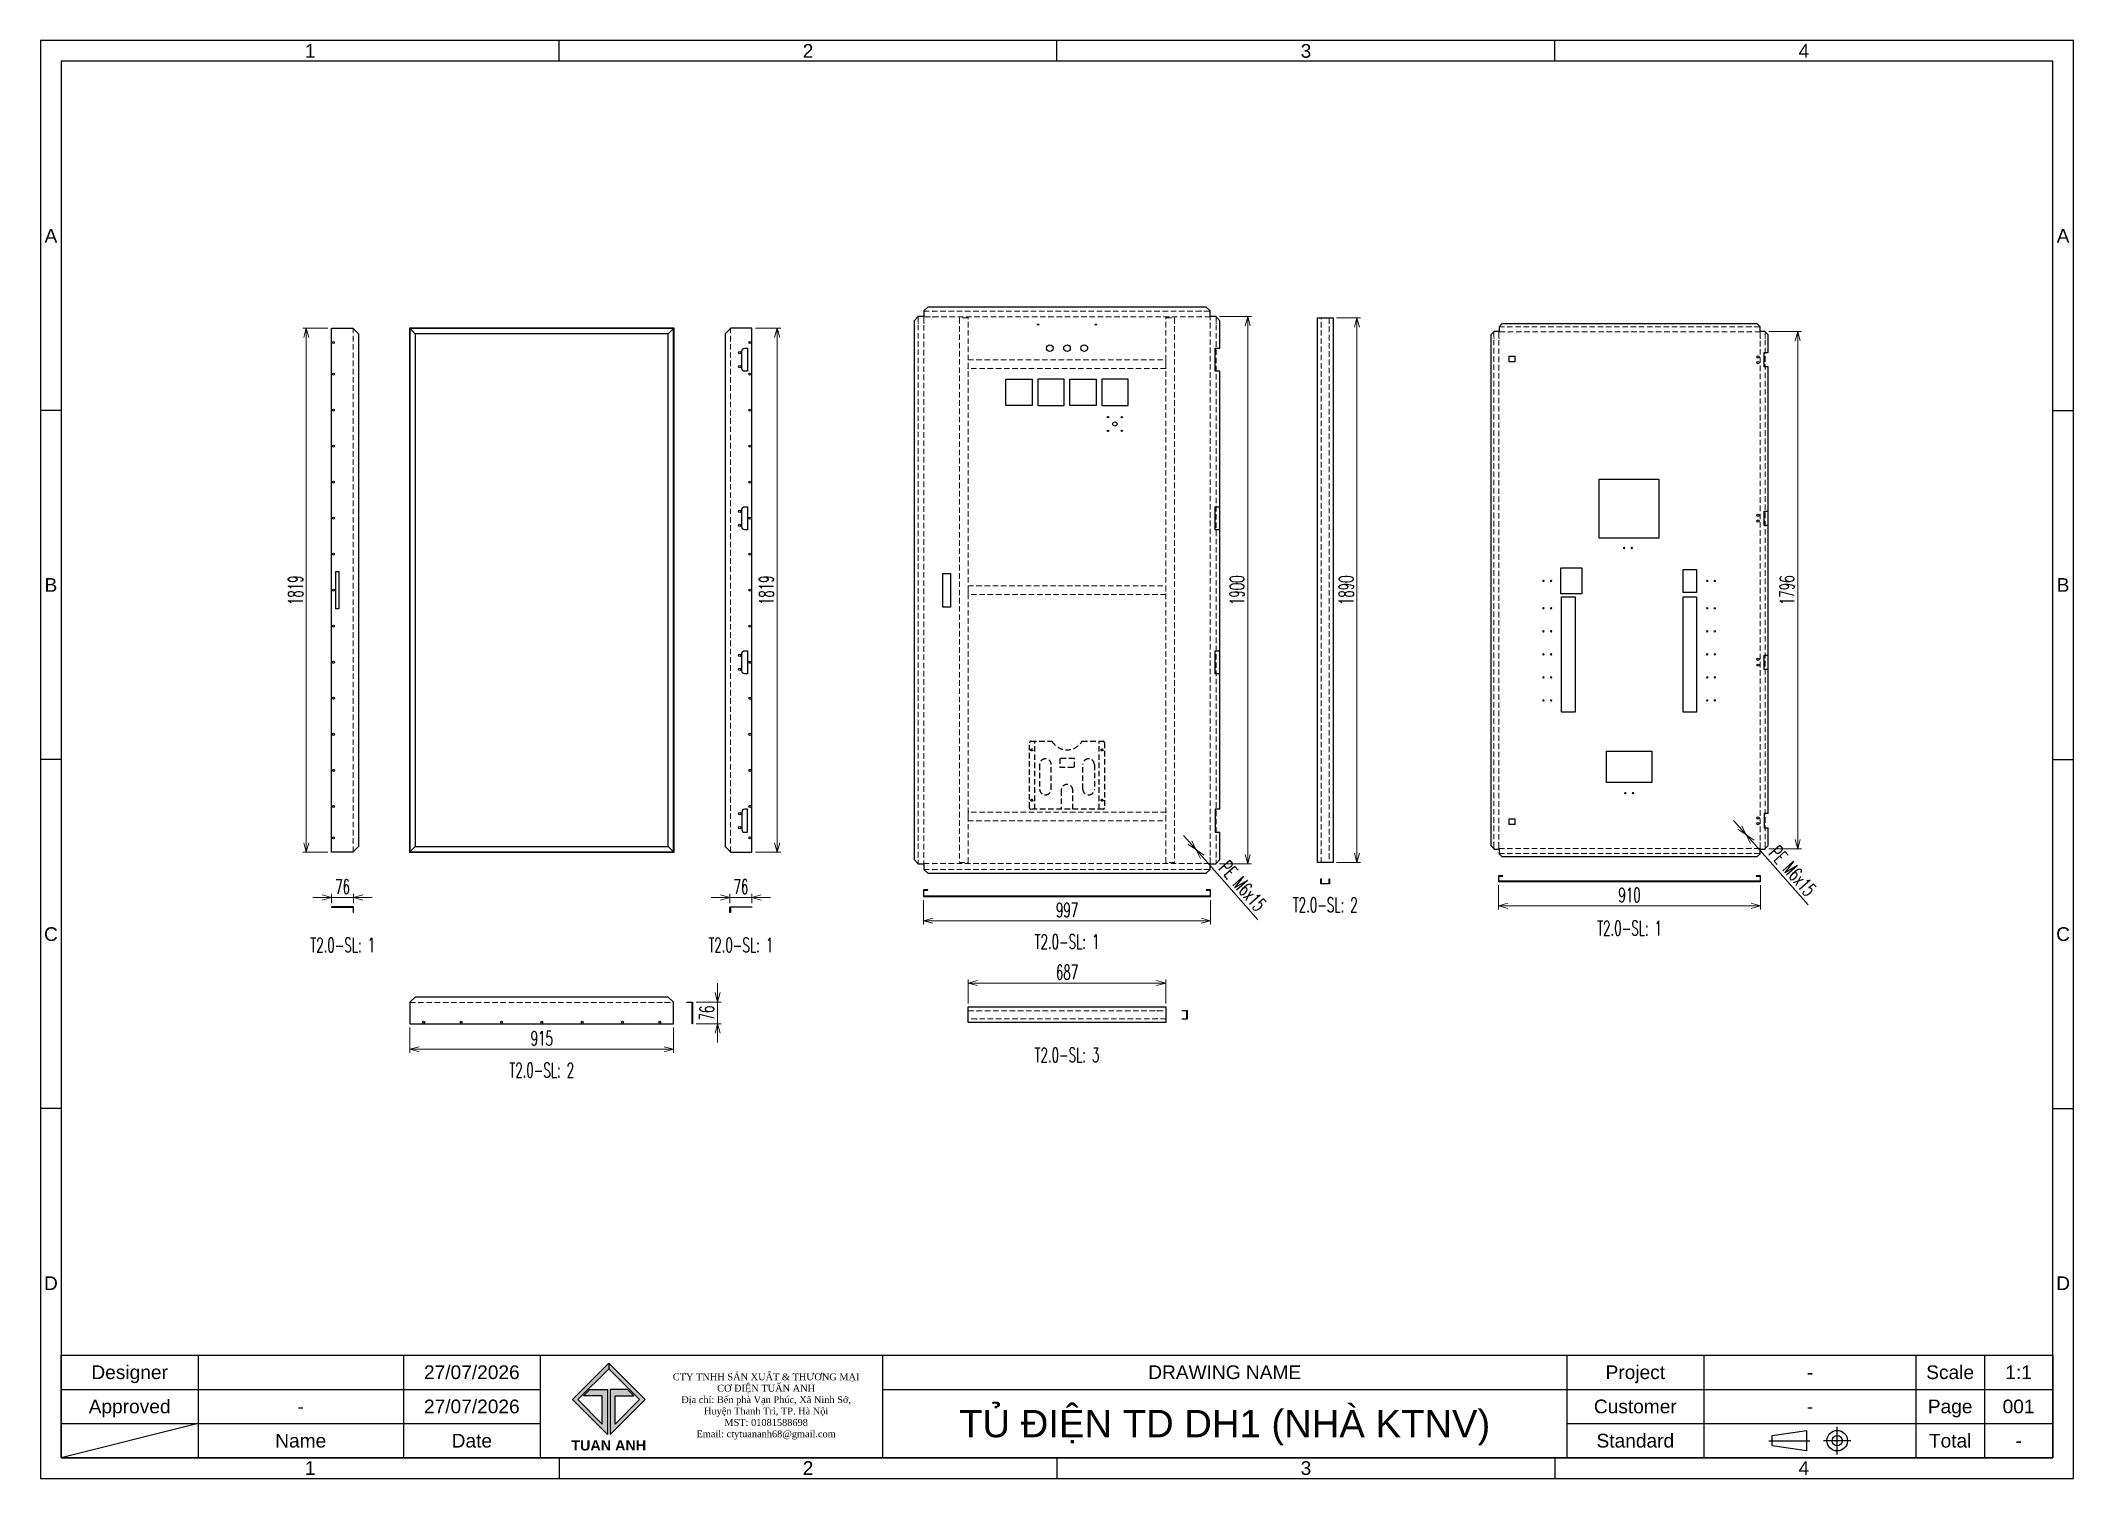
# Model space of a CAD drawing. Header units: millimetres. Extents: x 173893 to 258446, y -176540 to -123824.
# Drawn here: x 197978 to 205035, y -154576 to -149587 of the extents above; entities that cross this region are included whole.
import ezdxf
from ezdxf.enums import TextEntityAlignment as Align

# ---------------------------------------------------------------- set-up
doc = ezdxf.new("R2010")
doc.units = ezdxf.units.MM
doc.header["$LTSCALE"] = 3
doc.linetypes.add('HIDDEN', pattern=[9.525, 6.35, -3.175])
for name, color, linetype in [('@.DM. NÉT CHÍNH', 7, 'Continuous'), ('@.TEXT', 7, 'Continuous'), ('@.VISIBLE', 7, 'Continuous'), ('Ann_green', 3, 'Continuous'), ('dim', 7, 'Continuous')]:
    doc.layers.add(name, color=color, linetype=linetype)
doc.layers.add('@.DM. NÉT ĐỨT', color=8, linetype='HIDDEN', lineweight=9)
doc.styles.add('Ann_w01', font='romans.shx', dxfattribs={"width": 0.6, "bigfont": 'chineset.shx'})
doc.styles.add('Arial', font='arial.ttf')
doc.dimstyles.new('Dim 01_SC25', dxfattribs={"dimscale": 25, "dimtxt": 2, "dimasz": 1.3, "dimexe": 0.5, "dimexo": 0.5, "dimgap": 0.5, "dimtad": 1, "dimdec": 1, "dimzin": 12, "dimdsep": 46, "dimtxsty": 'Ann_w01', "dimblk": 'OPEN30', "dimcen": 1.5, "dimclrd": 6, "dimclre": 6, "dimclrt": 3, "dimadec": 1, "dimazin": 3, "dimtm": 1e-09, "dimtfac": 1, "dimtdec": 1, "dimtix": 1, "dimtmove": 0, "dimatfit": 3, "dimldrblk": 'OPEN30', "dimfxl": 1, "dimtolj": 1, "dimlwd": 0, "dimlwe": 0, "dimarcsym": 0})

msp = doc.modelspace()

# ---------------------------------------------------------------- texts
at = {"layer": 'dim', "color": 1, "style": 'Ann_w01', "width": 0.6}
for s, p in [('T2.0-SL: 2', (202437.51, -152585.76)), ('T2.0-SL: 1', (199026.59, -152725.53)), ('T2.0-SL: 1', (200408.66, -152725.53)), ('T2.0-SL: 1', (201541.22, -152713.74)), ('T2.0-SL: 1', (203494.15, -152666.74)), ('T2.0-SL: 3', (201541.22, -153106.5)), ('T2.0-SL: 2', (199717.62, -153159.47))]:
    msp.add_text(s, height=50, dxfattribs=at).set_placement(p, align=Align.MIDDLE_CENTER)

# ---------------------------------------------------------------- blocks, each defined once
blk = doc.blocks.new('_Open30')
at = {"color": 0, "linetype": 'ByBlock', "lineweight": -2}
for p, q in [((-1, 0.27), (0, 0)), ((0, 0), (-1, -0.27)), ((0, 0), (-1, 0))]:
    blk.add_line(p, q, dxfattribs=at)
blk = doc.blocks.new('*D124')
at = {"layer": 'Defpoints', "color": 0, "transparency": 16777216}
for p in [(200447.2, -150584.4), (200534.9, -150584.4), (200447.2, -152403.4)]:
    blk.add_point(p, dxfattribs=at)
at = {"layer": 'dim', "color": 6, "lineweight": 0, "transparency": 16777216}
for p, q in [((200459.7, -150584.4), (200547.4, -150584.4)), ((200534.9, -152370.9), (200534.9, -150616.9)), ((200459.7, -152403.4), (200547.4, -152403.4))]:
    blk.add_line(p, q, dxfattribs=at)
at = {"layer": 'dim', "color": 6, "lineweight": 0, "transparency": 16777216, "xscale": 32.5, "yscale": 32.5, "zscale": 32.5}
for p, rotation in [((200534.9, -150584.4), 90), ((200534.9, -152403.4), 270)]:
    blk.add_blockref('_Open30', p, dxfattribs=dict(at, rotation=rotation))
at = {"layer": 'dim', "color": 3, "transparency": 16777216, "insert": (200497.4, -151493.9), "char_height": 50, "attachment_point": 5, "rotation": 90, "style": 'Ann_w01'}
blk.add_mtext('\\A1;1819', dxfattribs=at)
blk = doc.blocks.new('*D125')
at = {"layer": 'Defpoints', "color": 0, "transparency": 16777216}
for p in [(200447.2, -152560.2), (200371.2, -152592.4), (200447.2, -152592.4)]:
    blk.add_point(p, dxfattribs=at)
at = {"layer": 'dim', "color": 6, "lineweight": 0, "transparency": 16777216}
for p, q in [((200338.7, -152560.2), (200306.2, -152560.2)), ((200371.2, -152579.9), (200371.2, -152547.7)), ((200371.2, -152560.2), (200447.2, -152560.2)), ((200447.2, -152579.9), (200447.2, -152547.7)), ((200479.7, -152560.2), (200512.2, -152560.2))]:
    blk.add_line(p, q, dxfattribs=at)
at = {"layer": 'dim', "color": 6, "lineweight": 0, "transparency": 16777216, "xscale": 32.5, "yscale": 32.5, "zscale": 32.5}
blk.add_blockref('_Open30', (200371.2, -152560.2), dxfattribs=at)
at = {"layer": 'dim', "color": 6, "lineweight": 0, "transparency": 16777216, "xscale": 32.5, "yscale": 32.5, "zscale": 32.5, "rotation": 180}
blk.add_blockref('_Open30', (200447.2, -152560.2), dxfattribs=at)
at = {"layer": 'dim', "color": 3, "transparency": 16777216, "insert": (200409.2, -152522.7), "char_height": 50, "attachment_point": 5, "style": 'Ann_w01'}
blk.add_mtext('\\A1;76', dxfattribs=at)
blk = doc.blocks.new('*D126')
at = {"layer": 'Defpoints', "color": 0, "transparency": 16777216}
for p in [(198900.3, -150584.4), (198988.1, -150584.4), (198988.1, -152403.4)]:
    blk.add_point(p, dxfattribs=at)
at = {"layer": 'dim', "color": 6, "lineweight": 0, "transparency": 16777216}
for p, q in [((198975.6, -150584.4), (198887.8, -150584.4)), ((198900.3, -152370.9), (198900.3, -150616.9)), ((198975.6, -152403.4), (198887.8, -152403.4))]:
    blk.add_line(p, q, dxfattribs=at)
at = {"layer": 'dim', "color": 6, "lineweight": 0, "transparency": 16777216, "xscale": 32.5, "yscale": 32.5, "zscale": 32.5}
for p, rotation in [((198900.3, -150584.4), 90), ((198900.3, -152403.4), 270)]:
    blk.add_blockref('_Open30', p, dxfattribs=dict(at, rotation=rotation))
at = {"layer": 'dim', "color": 3, "transparency": 16777216, "insert": (198862.8, -151493.9), "char_height": 50, "attachment_point": 5, "rotation": 90, "style": 'Ann_w01'}
blk.add_mtext('\\A1;1819', dxfattribs=at)
blk = doc.blocks.new('*D127')
at = {"layer": 'Defpoints', "color": 0, "transparency": 16777216}
for p in [(198988.1, -152560.2), (198988.1, -152592.4), (199064.1, -152592.4)]:
    blk.add_point(p, dxfattribs=at)
at = {"layer": 'dim', "color": 6, "lineweight": 0, "transparency": 16777216}
for p, q in [((198955.6, -152560.2), (198923.1, -152560.2)), ((198988.1, -152579.9), (198988.1, -152547.7)), ((199064.1, -152560.2), (198988.1, -152560.2)), ((199064.1, -152579.9), (199064.1, -152547.7)), ((199096.6, -152560.2), (199129.1, -152560.2))]:
    blk.add_line(p, q, dxfattribs=at)
at = {"layer": 'dim', "color": 6, "lineweight": 0, "transparency": 16777216, "xscale": 32.5, "yscale": 32.5, "zscale": 32.5}
blk.add_blockref('_Open30', (198988.1, -152560.2), dxfattribs=at)
at = {"layer": 'dim', "color": 6, "lineweight": 0, "transparency": 16777216, "xscale": 32.5, "yscale": 32.5, "zscale": 32.5, "rotation": 180}
blk.add_blockref('_Open30', (199064.1, -152560.2), dxfattribs=at)
at = {"layer": 'dim', "color": 3, "transparency": 16777216, "insert": (199026.1, -152522.7), "char_height": 50, "attachment_point": 5, "style": 'Ann_w01'}
blk.add_mtext('\\A1;76', dxfattribs=at)
blk = doc.blocks.new('*D128')
at = {"layer": 'Defpoints', "color": 0, "transparency": 16777216}
for p in [(199260.1, -152999), (200175.1, -152999), (200175.1, -153086.8)]:
    blk.add_point(p, dxfattribs=at)
at = {"layer": 'dim', "color": 6, "lineweight": 0, "transparency": 16777216}
for p, q in [((199260.1, -153011.5), (199260.1, -153099.3)), ((200175.1, -153011.5), (200175.1, -153099.3)), ((199292.6, -153086.8), (200142.6, -153086.8))]:
    blk.add_line(p, q, dxfattribs=at)
at = {"layer": 'dim', "color": 6, "lineweight": 0, "transparency": 16777216, "xscale": 32.5, "yscale": 32.5, "zscale": 32.5, "rotation": 180}
blk.add_blockref('_Open30', (199260.1, -153086.8), dxfattribs=at)
at = {"layer": 'dim', "color": 6, "lineweight": 0, "transparency": 16777216, "xscale": 32.5, "yscale": 32.5, "zscale": 32.5}
blk.add_blockref('_Open30', (200175.1, -153086.8), dxfattribs=at)
at = {"layer": 'dim', "color": 3, "transparency": 16777216, "insert": (199717.6, -153049.3), "char_height": 50, "attachment_point": 5, "style": 'Ann_w01'}
blk.add_mtext('\\A1;915', dxfattribs=at)
blk = doc.blocks.new('*D129')
at = {"layer": 'Defpoints', "color": 0, "transparency": 16777216}
for p in [(200241.6, -152923), (200241.6, -152999), (200328.4, -152999)]:
    blk.add_point(p, dxfattribs=at)
at = {"layer": 'dim', "color": 6, "lineweight": 0, "transparency": 16777216}
for p, q in [((200328.4, -152890.5), (200328.4, -152858)), ((200254.1, -152923), (200340.9, -152923)), ((200328.4, -152923), (200328.4, -152999)), ((200254.1, -152999), (200340.9, -152999)), ((200328.4, -153031.5), (200328.4, -153064))]:
    blk.add_line(p, q, dxfattribs=at)
at = {"layer": 'dim', "color": 6, "lineweight": 0, "transparency": 16777216, "xscale": 32.5, "yscale": 32.5, "zscale": 32.5}
for p, rotation in [((200328.4, -152923), 270), ((200328.4, -152999), 90)]:
    blk.add_blockref('_Open30', p, dxfattribs=dict(at, rotation=rotation))
at = {"layer": 'dim', "color": 3, "transparency": 16777216, "insert": (200290.9, -152961), "char_height": 50, "attachment_point": 5, "rotation": 90, "style": 'Ann_w01'}
blk.add_mtext('\\A1;76', dxfattribs=at)
blk = doc.blocks.new('*D130')
at = {"layer": 'Defpoints', "color": 0, "transparency": 16777216}
for p in [(201042.7, -152556.7), (202039.7, -152556.7), (202039.7, -152641.1)]:
    blk.add_point(p, dxfattribs=at)
at = {"layer": 'dim', "color": 6, "lineweight": 0, "transparency": 16777216}
for p, q in [((201042.7, -152569.2), (201042.7, -152653.6)), ((202039.7, -152569.2), (202039.7, -152653.6)), ((201075.2, -152641.1), (202007.2, -152641.1))]:
    blk.add_line(p, q, dxfattribs=at)
at = {"layer": 'dim', "color": 6, "lineweight": 0, "transparency": 16777216, "xscale": 32.5, "yscale": 32.5, "zscale": 32.5, "rotation": 180}
blk.add_blockref('_Open30', (201042.7, -152641.1), dxfattribs=at)
at = {"layer": 'dim', "color": 6, "lineweight": 0, "transparency": 16777216, "xscale": 32.5, "yscale": 32.5, "zscale": 32.5}
blk.add_blockref('_Open30', (202039.7, -152641.1), dxfattribs=at)
at = {"layer": 'dim', "color": 3, "transparency": 16777216, "insert": (201541.2, -152603.6), "char_height": 50, "attachment_point": 5, "style": 'Ann_w01'}
blk.add_mtext('\\A1;997', dxfattribs=at)
blk = doc.blocks.new('*D131')
at = {"layer": 'Defpoints', "color": 0, "transparency": 16777216}
for p in [(202058.6, -150543.9), (202168.6, -150543.9), (202058.6, -152443.9)]:
    blk.add_point(p, dxfattribs=at)
at = {"layer": 'dim', "color": 6, "lineweight": 0, "transparency": 16777216}
for p, q in [((202071.1, -150543.9), (202181.1, -150543.9)), ((202168.6, -152411.4), (202168.6, -150576.4)), ((202071.1, -152443.9), (202181.1, -152443.9))]:
    blk.add_line(p, q, dxfattribs=at)
at = {"layer": 'dim', "color": 6, "lineweight": 0, "transparency": 16777216, "xscale": 32.5, "yscale": 32.5, "zscale": 32.5}
for p, rotation in [((202168.6, -150543.9), 90), ((202168.6, -152443.9), 270)]:
    blk.add_blockref('_Open30', p, dxfattribs=dict(at, rotation=rotation))
at = {"layer": 'dim', "color": 3, "transparency": 16777216, "insert": (202131.1, -151493.9), "char_height": 50, "attachment_point": 5, "rotation": 90, "style": 'Ann_w01'}
blk.add_mtext('\\A1;1900', dxfattribs=at)
blk = doc.blocks.new('*D132')
at = {"layer": 'Defpoints', "color": 0, "transparency": 16777216}
for p in [(201988.9, -152393.6), (201989.5, -152394.3)]:
    blk.add_point(p, dxfattribs=at)
at = {"layer": 'dim', "color": 6, "lineweight": 0, "transparency": 16777216}
for p, q in [((201967.4, -152369.2), (201945.9, -152344.8)), ((201988.9, -152393.6), (201989.5, -152394.3)), ((202204.2, -152638), (202011, -152418.7))]:
    blk.add_line(p, q, dxfattribs=at)
at = {"layer": 'dim', "color": 6, "lineweight": 0, "transparency": 16777216, "xscale": 32.5, "yscale": 32.5, "zscale": 32.5}
for p, rotation in [((201988.9, -152393.6), 311.3813499878353), ((201989.5, -152394.3), 131.3813499878353)]:
    blk.add_blockref('_Open30', p, dxfattribs=dict(at, rotation=rotation))
at = {"layer": 'dim', "color": 3, "transparency": 16777216, "insert": (202150.9, -152520.7), "char_height": 50, "attachment_point": 5, "rotation": 311.38135, "style": 'Ann_w01'}
blk.add_mtext('\\A1;PE M6x15', dxfattribs=at)
blk = doc.blocks.new('*D133')
at = {"layer": 'Defpoints', "color": 0, "transparency": 16777216}
for p in [(203039.1, -152504.7), (203949.1, -152504.7), (203949.1, -152589.1)]:
    blk.add_point(p, dxfattribs=at)
at = {"layer": 'dim', "color": 6, "lineweight": 0, "transparency": 16777216}
for p, q in [((203039.1, -152517.2), (203039.1, -152601.6)), ((203949.1, -152517.2), (203949.1, -152601.6)), ((203071.6, -152589.1), (203916.6, -152589.1))]:
    blk.add_line(p, q, dxfattribs=at)
at = {"layer": 'dim', "color": 6, "lineweight": 0, "transparency": 16777216, "xscale": 32.5, "yscale": 32.5, "zscale": 32.5, "rotation": 180}
blk.add_blockref('_Open30', (203039.1, -152589.1), dxfattribs=at)
at = {"layer": 'dim', "color": 6, "lineweight": 0, "transparency": 16777216, "xscale": 32.5, "yscale": 32.5, "zscale": 32.5}
blk.add_blockref('_Open30', (203949.1, -152589.1), dxfattribs=at)
at = {"layer": 'dim', "color": 3, "transparency": 16777216, "insert": (203494.1, -152551.6), "char_height": 50, "attachment_point": 5, "style": 'Ann_w01'}
blk.add_mtext('\\A1;910', dxfattribs=at)
blk = doc.blocks.new('*D134')
at = {"layer": 'Defpoints', "color": 0, "transparency": 16777216}
for p in [(203965, -150595.9), (204078, -150595.9), (203965, -152391.9)]:
    blk.add_point(p, dxfattribs=at)
at = {"layer": 'dim', "color": 6, "lineweight": 0, "transparency": 16777216}
for p, q in [((203977.5, -150595.9), (204090.5, -150595.9)), ((204078, -152359.4), (204078, -150628.4)), ((203977.5, -152391.9), (204090.5, -152391.9))]:
    blk.add_line(p, q, dxfattribs=at)
at = {"layer": 'dim', "color": 6, "lineweight": 0, "transparency": 16777216, "xscale": 32.5, "yscale": 32.5, "zscale": 32.5}
for p, rotation in [((204078, -150595.9), 90), ((204078, -152391.9), 270)]:
    blk.add_blockref('_Open30', p, dxfattribs=dict(at, rotation=rotation))
at = {"layer": 'dim', "color": 3, "transparency": 16777216, "insert": (204040.5, -151493.9), "char_height": 50, "attachment_point": 5, "rotation": 90, "style": 'Ann_w01'}
blk.add_mtext('\\A1;1796', dxfattribs=at)
blk = doc.blocks.new('*D135')
at = {"layer": 'Defpoints', "color": 0, "transparency": 16777216}
for p in [(203898.3, -152341.6), (203899, -152342.3)]:
    blk.add_point(p, dxfattribs=at)
at = {"layer": 'dim', "color": 6, "lineweight": 0, "transparency": 16777216}
for p, q in [((203876.8, -152317.2), (203855.3, -152292.8)), ((203898.3, -152341.6), (203899, -152342.3)), ((204113.7, -152586), (203920.5, -152366.7))]:
    blk.add_line(p, q, dxfattribs=at)
at = {"layer": 'dim', "color": 6, "lineweight": 0, "transparency": 16777216, "xscale": 32.5, "yscale": 32.5, "zscale": 32.5}
for p, rotation in [((203898.3, -152341.6), 311.3813499901888), ((203899, -152342.3), 131.3813499901888)]:
    blk.add_blockref('_Open30', p, dxfattribs=dict(at, rotation=rotation))
at = {"layer": 'dim', "color": 3, "transparency": 16777216, "insert": (204060.3, -152468.7), "char_height": 50, "attachment_point": 5, "rotation": 311.38135, "style": 'Ann_w01'}
blk.add_mtext('\\A1;PE M6x15', dxfattribs=at)
blk = doc.blocks.new('*D148')
at = {"layer": 'Defpoints', "color": 0, "transparency": 16777216}
for p in [(202464.7, -150548.9), (202547.9, -150548.9), (202464.7, -152438.9)]:
    blk.add_point(p, dxfattribs=at)
at = {"layer": 'dim', "color": 6, "lineweight": 0, "transparency": 16777216}
for p, q in [((202477.2, -150548.9), (202560.4, -150548.9)), ((202547.9, -152406.4), (202547.9, -150581.4)), ((202477.2, -152438.9), (202560.4, -152438.9))]:
    blk.add_line(p, q, dxfattribs=at)
at = {"layer": 'dim', "color": 6, "lineweight": 0, "transparency": 16777216, "xscale": 32.5, "yscale": 32.5, "zscale": 32.5}
for p, rotation in [((202547.9, -150548.9), 90), ((202547.9, -152438.9), 270)]:
    blk.add_blockref('_Open30', p, dxfattribs=dict(at, rotation=rotation))
at = {"layer": 'dim', "color": 3, "transparency": 16777216, "insert": (202510.4, -151493.9), "char_height": 50, "attachment_point": 5, "rotation": 90, "style": 'Ann_w01'}
blk.add_mtext('\\A1;1890', dxfattribs=at)
blk = doc.blocks.new('*D149')
at = {"layer": 'Defpoints', "color": 0, "transparency": 16777216}
for p in [(201197.7, -152857), (201197.7, -152940.2), (201884.7, -152940.2)]:
    blk.add_point(p, dxfattribs=at)
at = {"layer": 'dim', "color": 6, "lineweight": 0, "transparency": 16777216}
for p, q in [((201197.7, -152927.7), (201197.7, -152844.5)), ((201884.7, -152927.7), (201884.7, -152844.5)), ((201852.2, -152857), (201230.2, -152857))]:
    blk.add_line(p, q, dxfattribs=at)
at = {"layer": 'dim', "color": 6, "lineweight": 0, "transparency": 16777216, "xscale": 32.5, "yscale": 32.5, "zscale": 32.5, "rotation": 180}
blk.add_blockref('_Open30', (201197.7, -152857), dxfattribs=at)
at = {"layer": 'dim', "color": 6, "lineweight": 0, "transparency": 16777216, "xscale": 32.5, "yscale": 32.5, "zscale": 32.5}
blk.add_blockref('_Open30', (201884.7, -152857), dxfattribs=at)
at = {"layer": 'dim', "color": 3, "transparency": 16777216, "insert": (201541.2, -152819.5), "char_height": 50, "attachment_point": 5, "style": 'Ann_w01'}
blk.add_mtext('\\A1;687', dxfattribs=at)
blk = doc.blocks.new('Standard ISO')
at = {"color": 6}
for p, q in [((-6, 0), (0, 0)), ((6, 0), (2, 0)), ((4, -2), (4, 2))]:
    blk.add_line(p, q, dxfattribs=at)
blk.add_lwpolyline([(-0.5, 1.5), (-0.5, -1.5), (-5.5, -0.75), (-5.5, 0.75), (-0.5, 1.5)])
for radius in [1.5, 0.75]:
    blk.add_circle((4, 0), radius)
blk = doc.blocks.new('A$C4dbb82d6')
at = {"layer": '@.VISIBLE'}
h = blk.add_hatch(color=30, dxfattribs=at)
h.dxf.hatch_style = 1
h.paths.add_polyline_path([(0.21, 4.97), (3.62, 1.56), (3.62, 5.97), (1.92, 5.97), (1.3, 5.35), (3.12, 5.35), (3.12, 2.59), (0.74, 4.97), (3.75, 7.98), (3.75, 8.51)])
h = blk.add_hatch(color=150, dxfattribs=at)
h.dxf.hatch_style = 1
h.paths.add_polyline_path([(6.76, 4.97), (4.37, 2.59), (4.37, 5.35), (6.2, 5.35), (5.58, 5.97), (3.88, 5.97), (3.88, 1.56), (7.29, 4.97), (3.75, 8.51), (3.75, 7.98)])
at = {"layer": '@.VISIBLE', "color": 30}
blk.add_lwpolyline([(3.62, 5.97), (3.62, 1.56), (0.21, 4.97), (3.75, 8.51), (3.75, 7.98), (0.74, 4.97), (3.12, 2.59), (3.12, 5.35), (1.3, 5.35), (1.92, 5.97)], close=True, dxfattribs=at)
at = {"layer": '@.VISIBLE', "color": 150}
blk.add_lwpolyline([(3.88, 5.97), (3.88, 1.56), (7.29, 4.97), (3.75, 8.51), (3.75, 7.98), (6.76, 4.97), (4.37, 2.59), (4.37, 5.35), (6.2, 5.35), (5.58, 5.97)], close=True, dxfattribs=at)
at = {"layer": '@.VISIBLE', "color": 30, "insert": (3.75, 0.51), "char_height": 1, "attachment_point": 5, "style": 'Ann_w01'}
blk.add_mtext_dynamic_manual_height_columns('{\\fArial|b1|i0|c0|p34;\\W1;TUAN ANH}', width=7.5, gutter_width=49.6, heights=[0], dxfattribs=at)
blk = doc.blocks.new('KHUNG BAN VE (Made by Tung)')
at = {"layer": '@.VISIBLE', "color": 8}
for p, q in [((75.75, 207), (75.75, 210)), ((148.5, 207), (148.5, 210)), ((221.25, 207), (221.25, 210)), ((3, 156), (0, 156)), ((294, 156), (297, 156)), ((3, 105), (0, 105)), ((294, 105), (297, 105)), ((3, 54), (0, 54)), ((294, 54), (297, 54)), ((23, 18), (23, 3)), ((53, 18), (53, 3)), ((73, 18), (73, 3)), ((123, 18), (123, 3)), ((223, 18), (223, 3)), ((243, 18), (243, 3)), ((274, 18), (274, 3)), ((284, 18), (284, 3)), ((3, 13), (73, 13)), ((123, 13), (294, 13)), ((3, 8), (73, 8)), ((23, 8), (3, 3)), ((223, 8), (294, 8)), ((75.75, 3), (75.75, 0)), ((148.5, 3), (148.5, 0)), ((221.25, 3), (221.25, 0))]:
    blk.add_line(p, q, dxfattribs=at)
for points in [[(0, 0), (297, 0), (297, 210), (0, 210)], [(3, 3), (294, 3), (294, 207), (3, 207)], [(3, 18), (294, 18), (294, 3), (3, 3)]]:
    blk.add_lwpolyline(points, close=True, dxfattribs=at)
at = {"xscale": 1.5, "yscale": 1.5, "zscale": 1.5}
blk.add_blockref('A$C4dbb82d6', (77.375, 4.041), dxfattribs=at)
blk.add_blockref('Standard ISO', (258.5, 5.5))
at = {"layer": '@.TEXT', "color": 1, "style": 'Arial'}
for s, p in [('1', (39.375, 208.5)), ('2', (112.125, 208.5)), ('3', (184.875, 208.5)), ('4', (257.625, 208.5)), ('A', (1.5, 181.5)), ('A', (295.5, 181.5)), ('B', (1.5, 130.5)), ('B', (295.5, 130.5)), ('C', (1.5, 79.5)), ('C', (295.5, 79.5)), ('D', (1.5, 28.5)), ('D', (295.5, 28.5)), ('27/07/2026', (63, 15.5)), ('27/07/2026', (63, 10.5)), ('1', (39.375, 1.5)), ('2', (112.125, 1.5)), ('3', (184.875, 1.5)), ('4', (257.625, 1.5))]:
    blk.add_text(s, height=2, dxfattribs=at).set_placement(p, align=Align.MIDDLE_CENTER)
at = {"layer": '@.TEXT', "color": 2, "style": 'Arial'}
for s, p in [('Designer', (13, 15.5)), ('DRAWING NAME', (173, 15.5)), ('Project', (233, 15.5)), ('Scale', (279, 15.5)), ('Approved', (13, 10.5)), ('Customer', (233, 10.5)), ('Page', (279, 10.5)), ('Name', (38, 5.5)), ('Date', (63, 5.5)), ('Standard', (233, 5.5)), ('Total', (279, 5.5))]:
    blk.add_text(s, height=2, dxfattribs=at).set_placement(p, align=Align.MIDDLE_CENTER)
at = {"layer": '@.TEXT', "color": 1, "style": 'Arial'}
for tag, height, p in [('DESIGNER_NAME', 2, (38, 15.5)), ('PROJECT_CODE', 2, (258.5, 15.5)), ('SCALE', 2, (289, 15.5)), ('APPROVED_NAME', 2, (38, 10.5)), ('DRAWING_NAME', 4, (173, 8)), ('CUSTOMER_NAME', 2, (258.5, 10.5)), ('PAGE', 2, (289, 10.5)), ('TOTAL', 2, (289, 5.5))]:
    blk.add_attdef(tag, text='', height=height, dxfattribs=at).set_placement(p, align=Align.MIDDLE_CENTER)
at = {"layer": '@.VISIBLE', "color": 30, "insert": (106, 10.5), "char_height": 1, "attachment_point": 5, "style": 'Ann_w01'}
blk.add_mtext_dynamic_manual_height_columns('{\\fTimes New Roman|b0|i0|c0|p18;\\W1;CTY TNHH SẢN XUẤT & THƯƠNG MẠI CƠ ĐIỆN TUẤN ANH\\PĐịa chỉ: Bến phà Vạn Phúc, Xã Ninh Sở, Huyện Thanh Trì, TP. Hà Nội\\PMST: 01081588698\\PEmail: ctytuananh68@gmail.com}', width=28.70976, gutter_width=99.197, heights=[0], dxfattribs=at)

# ---------------------------------------------------------------- dimensions: what is measured, and where the dimension line sits
at = {"layer": 'dim'}
for base, p1, p2, angle, picture, middle in [((198900.32, -150584.45), (198988.09, -152403.45), (198988.09, -150584.45), 90, '*D126', (198862.82, -151493.95)), ((200534.92, -150584.45), (200447.16, -152403.45), (200447.16, -150584.45), 90, '*D124', (200497.42, -151493.95)), ((202168.61, -150543.95), (202058.62, -152443.95), (202058.62, -150543.95), 90, '*D131', (202131.11, -151493.95)), ((202547.92, -150548.95), (202464.71, -152438.95), (202464.71, -150548.95), 90, '*D148', (202510.42, -151493.95)), ((204078.03, -150595.95), (203965.05, -152391.95), (203965.05, -150595.95), 90, '*D134', (204040.53, -151493.95)), ((198988.09, -152560.25), (199064.09, -152592.45), (198988.09, -152592.45), 180, '*D127', (199026.09, -152522.75)), ((201197.72, -152856.96), (201884.72, -152940.17), (201197.72, -152940.17), 180, '*D149', (201541.22, -152819.46)), ((200328.44, -152999.04), (200241.57, -152923.04), (200241.57, -152999.04), 270, '*D129', (200290.94, -152961.04))]:
    dim = msp.add_linear_dim(base=base, p1=p1, p2=p2, angle=angle, dimstyle='Dim 01_SC25', dxfattribs=at)
    dim.commit()
    dim.dimension.update_dxf_attribs({"geometry": picture, "text_midpoint": middle})
for p1, p2, picture, middle in [((201988.89, -152393.57), (201989.55, -152394.32), '*D132', (202122.77, -152545.54)), ((203898.31, -152341.57), (203898.98, -152342.32), '*D135', (204032.2, -152493.54))]:
    dim = msp.add_diameter_dim_2p(p1=p1, p2=p2, text='PE M6x15', dimstyle='Dim 01_SC25', dxfattribs=at)
    dim.commit()
    dim.dimension.update_dxf_attribs({"geometry": picture, "text_midpoint": middle, "dimtype": 163})
for base, p1, p2, picture, middle in [((200447.16, -152560.25), (200371.16, -152592.45), (200447.16, -152592.45), '*D125', (200409.16, -152522.75)), ((202039.72, -152641.08), (201042.72, -152556.66), (202039.72, -152556.66), '*D130', (201541.22, -152603.58)), ((203949.15, -152589.08), (203039.15, -152504.66), (203949.15, -152504.66), '*D133', (203494.15, -152551.58)), ((200175.12, -153086.81), (199260.12, -152999.04), (200175.12, -152999.04), '*D128', (199717.62, -153049.31))]:
    dim = msp.add_linear_dim(base=base, p1=p1, p2=p2, dimstyle='Dim 01_SC25', dxfattribs=at)
    dim.commit()
    dim.dimension.update_dxf_attribs({"geometry": picture, "text_midpoint": middle})

# ---------------------------------------------------------------- linework, layer by layer
for p, q in [((199062.79, -150585.95), (199062.79, -150584.45)), ((200372.46, -150585.95), (200372.46, -150584.45)), ((201044.62, -150543.95), (201044.62, -150545.35)), ((202037.82, -150543.95), (202037.82, -150545.35)), ((203041.05, -150595.95), (203041.05, -150597.35)), ((203947.25, -150595.95), (203947.25, -150597.35)), ((199062.79, -152401.95), (199062.79, -152403.45)), ((200372.46, -152401.95), (200372.46, -152403.45)), ((203041.05, -152391.95), (203041.05, -152390.55)), ((203947.25, -152391.95), (203947.25, -152390.55)), ((201044.62, -152443.95), (201044.62, -152442.55)), ((202037.82, -152443.95), (202037.82, -152442.55))]:
    msp.add_line(p, q)
at = {"color": 6}
for p, q in [((199259.62, -150585.95), (199259.62, -150584.45)), ((199278.12, -150604.45), (199259.62, -150585.95)), ((200157.12, -150604.45), (200175.62, -150585.95)), ((200175.62, -150585.95), (200175.62, -150584.45)), ((199278.12, -152383.45), (199259.62, -152401.95)), ((199259.62, -152401.95), (199259.62, -152403.45)), ((200157.12, -152383.45), (200175.62, -152401.95)), ((200175.62, -152401.95), (200175.62, -152403.45))]:
    msp.add_line(p, q, dxfattribs=at)
at = {"color": 1}
for p, q in [((201023.92, -150566.15), (201023.92, -150568.15)), ((201044.12, -150566.15), (201044.12, -150568.15)), ((201074.64, -150525.15), (201076.64, -150525.15)), ((201074.64, -150545.35), (201076.64, -150545.35)), ((202007.8, -150525.15), (202005.8, -150525.15)), ((202007.8, -150545.35), (202005.8, -150545.35)), ((202038.32, -150566.15), (202038.32, -150568.15)), ((202058.52, -150566.15), (202058.52, -150568.15)), ((202423.91, -150578.75), (202423.91, -150580.75)), ((202451.11, -150578.75), (202451.11, -150580.75)), ((203071.06, -150580.15), (203073.06, -150580.15)), ((203917.23, -150580.15), (203915.23, -150580.15)), ((199062.69, -150618.86), (199062.69, -150620.86)), ((200372.56, -150618.86), (200372.56, -150620.86)), ((203023.35, -150618.15), (203023.35, -150620.15)), ((203040.55, -150618.15), (203040.55, -150620.15)), ((203071.06, -150597.35), (203073.06, -150597.35)), ((203917.23, -150597.35), (203915.23, -150597.35)), ((203947.75, -150618.15), (203947.75, -150620.15)), ((203964.95, -150618.15), (203964.95, -150620.15)), ((203897.65, -152341.95), (203899.65, -152341.95)), ((203898.65, -152340.95), (203898.65, -152342.95)), ((199062.69, -152369.04), (199062.69, -152367.04)), ((200372.56, -152369.04), (200372.56, -152367.04)), ((201023.92, -152421.75), (201023.92, -152419.75)), ((201044.12, -152421.75), (201044.12, -152419.75)), ((201988.22, -152393.95), (201990.22, -152393.95)), ((201989.22, -152392.95), (201989.22, -152394.95)), ((202038.32, -152421.75), (202038.32, -152419.75)), ((202058.52, -152421.75), (202058.52, -152419.75)), ((202423.91, -152409.15), (202423.91, -152407.15)), ((202451.11, -152409.15), (202451.11, -152407.15)), ((203023.35, -152369.75), (203023.35, -152367.75)), ((203040.55, -152369.75), (203040.55, -152367.75)), ((203071.06, -152390.55), (203073.06, -152390.55)), ((203071.06, -152407.75), (203073.06, -152407.75)), ((203917.23, -152390.55), (203915.23, -152390.55)), ((203917.23, -152407.75), (203915.23, -152407.75)), ((203947.75, -152369.75), (203947.75, -152367.75)), ((203964.95, -152369.75), (203964.95, -152367.75)), ((201074.64, -152442.55), (201076.64, -152442.55)), ((201074.64, -152462.75), (201076.64, -152462.75)), ((202007.8, -152442.55), (202005.8, -152442.55)), ((202007.8, -152462.75), (202005.8, -152462.75)), ((199291.03, -152924.44), (199293.03, -152924.44)), ((200144.21, -152924.44), (200142.21, -152924.44)), ((201227.52, -152953.77), (201229.52, -152953.77)), ((201227.52, -152980.97), (201229.52, -152980.97)), ((201854.92, -152953.77), (201852.92, -152953.77)), ((201854.92, -152980.97), (201852.92, -152980.97))]:
    msp.add_line(p, q, dxfattribs=at)
for points in [[(202072.12, -150653.95), (202072.12, -150558.95), (202058.62, -150545.45), (202058.62, -150543.95), (202037.82, -150543.95), (202037.82, -150524.65), (202024.72, -150511.55), (201057.72, -150511.55), (201044.62, -150524.65), (201044.62, -150543.95), (201023.82, -150543.95), (201023.82, -150545.45), (201010.32, -150558.95), (201010.32, -152428.95), (201023.82, -152442.45), (201023.82, -152443.95), (201044.62, -152443.95), (201044.62, -152463.25), (201057.72, -152476.35), (202024.72, -152476.35), (202037.82, -152463.25), (202037.82, -152443.95), (202058.62, -152443.95), (202058.62, -152442.45), (202072.12, -152428.95), (202072.12, -152333.95)], [(199062.79, -152403.45), (198988.09, -152403.45), (198988.09, -150584.45), (199062.79, -150584.45)], [(199062.79, -150585.95), (199081.29, -150604.45), (199081.29, -152383.45), (199062.79, -152401.95)], [(200372.46, -150585.95), (200353.96, -150604.45), (200353.96, -152383.45), (200372.46, -152401.95)], [(200372.46, -152403.45), (200447.16, -152403.45), (200447.16, -150584.45), (200372.46, -150584.45)], [(203975.55, -150668.95), (203975.55, -150607.95), (203965.05, -150597.45), (203965.05, -150595.95), (203947.25, -150595.95), (203947.25, -150579.65), (203937.15, -150569.55), (203051.15, -150569.55), (203041.05, -150579.65), (203041.05, -150595.95), (203023.25, -150595.95), (203023.25, -150597.45), (203012.75, -150607.95), (203012.75, -152379.95), (203023.25, -152390.45), (203023.25, -152391.95), (203041.05, -152391.95), (203041.05, -152408.25), (203051.15, -152418.35), (203937.15, -152418.35), (203947.25, -152408.25), (203947.25, -152391.95), (203965.05, -152391.95), (203965.05, -152390.45), (203975.55, -152379.95), (203975.55, -152318.95)], [(202072.12, -150733.95), (202055.52, -150733.95), (202055.52, -150653.95), (202072.12, -150653.95)], [(203975.55, -150718.95), (203961.95, -150718.95), (203961.95, -150668.95), (203975.55, -150668.95)], [(203975.55, -152268.95), (203975.55, -150718.95)], [(202072.12, -152253.95), (202072.12, -150733.95)], [(202072.12, -151283.95), (202055.52, -151283.95), (202055.52, -151203.95), (202072.12, -151203.95)], [(203975.55, -151268.95), (203961.95, -151268.95), (203961.95, -151218.95), (203975.55, -151218.95)], [(202072.12, -151783.95), (202055.52, -151783.95), (202055.52, -151703.95), (202072.12, -151703.95)], [(203975.55, -151768.95), (203961.95, -151768.95), (203961.95, -151718.95), (203975.55, -151718.95)], [(202072.12, -152253.95), (202055.52, -152253.95), (202055.52, -152333.95), (202072.12, -152333.95)], [(203975.55, -152268.95), (203961.95, -152268.95), (203961.95, -152318.95), (203975.55, -152318.95)], [(200175.12, -152923.84), (200157.12, -152905.84), (199278.12, -152905.84), (199260.12, -152923.84)], [(199260.12, -152923.84), (199260.12, -152999.04), (200175.12, -152999.04), (200175.12, -152923.84)]]:
    msp.add_lwpolyline(points)
at = {"color": 6}
for points in [[(199258.12, -152403.45), (200177.12, -152403.45), (200177.12, -150584.45), (199258.12, -150584.45)], [(199259.62, -152401.95), (200175.62, -152401.95), (200175.62, -150585.95), (199259.62, -150585.95)], [(199278.12, -152383.45), (200157.12, -152383.45), (200157.12, -150604.45), (199278.12, -150604.45)]]:
    msp.add_lwpolyline(points, close=True, dxfattribs=at)
for points in [[(202464.71, -150548.95), (202464.71, -152438.95), (202410.31, -152438.95), (202410.31, -150548.95)], [(203076.15, -150680.95), (203096.15, -150680.95), (203096.15, -150700.95), (203076.15, -150700.95)], [(199013.09, -151428.95), (199013.09, -151558.95), (199003.09, -151558.95), (199003.09, -151428.95)], [(201109.72, -151435.2), (201136.72, -151435.2), (201136.72, -151552.7), (201109.72, -151552.7)], [(203076.15, -152286.95), (203096.15, -152286.95), (203096.15, -152306.95), (203076.15, -152306.95)], [(202452.51, -152495.09), (202452.51, -152513.09), (202422.51, -152513.09), (202422.51, -152495.09), (202424.01, -152495.09), (202424.01, -152511.59), (202451.01, -152511.59), (202451.01, -152495.09)], [(203040.65, -152503.16), (203040.65, -152486.16), (203054.15, -152486.16), (203054.15, -152484.66), (203039.15, -152484.66), (203039.15, -152504.66), (203949.15, -152504.66), (203949.15, -152484.66), (203934.15, -152484.66), (203934.15, -152486.16), (203947.65, -152486.16), (203947.65, -152503.16)], [(201044.22, -152555.16), (201044.22, -152535.16), (201057.72, -152535.16), (201057.72, -152533.66), (201042.72, -152533.66), (201042.72, -152556.66), (202039.72, -152556.66), (202039.72, -152533.66), (202024.72, -152533.66), (202024.72, -152535.16), (202038.22, -152535.16), (202038.22, -152555.16)], [(199064.09, -152612.45), (199064.09, -152592.45), (198988.09, -152592.45), (198988.09, -152593.95), (199062.59, -152593.95), (199062.59, -152612.45)], [(200371.16, -152612.45), (200371.16, -152592.45), (200447.16, -152592.45), (200447.16, -152593.95), (200372.66, -152593.95), (200372.66, -152612.45)], [(200221.57, -152923.04), (200241.57, -152923.04), (200241.57, -152999.04), (200240.07, -152999.04), (200240.07, -152924.54), (200221.57, -152924.54)], [(201197.72, -152940.17), (201884.72, -152940.17), (201884.72, -152994.57), (201197.72, -152994.57)], [(201940.86, -152952.37), (201958.86, -152952.37), (201958.86, -152982.37), (201940.86, -152982.37), (201940.86, -152980.87), (201957.36, -152980.87), (201957.36, -152953.87), (201940.86, -152953.87)]]:
    msp.add_lwpolyline(points, close=True)
for points in [[(200432.16, -150653.95), (200432.16, -150733.95), (200422.16, -150733.95, -0.4142136), (200412.16, -150723.95), (200412.16, -150663.95, -0.4142136), (200422.16, -150653.95)], [(200432.16, -151203.95), (200432.16, -151283.95), (200422.16, -151283.95, -0.4142136), (200412.16, -151273.95), (200412.16, -151213.95, -0.4142136), (200422.16, -151203.95)], [(200432.16, -151703.95), (200432.16, -151783.95), (200422.16, -151783.95, -0.4142136), (200412.16, -151773.95), (200412.16, -151713.95, -0.4142136), (200422.16, -151703.95)], [(200432.16, -152333.95), (200432.16, -152253.95), (200422.16, -152253.95, 0.4142136), (200412.16, -152263.95), (200412.16, -152323.95, 0.4142136), (200422.16, -152333.95)]]:
    msp.add_lwpolyline(points, format="xyb", close=True)
at = {"color": 1}
for points in [[(201197.72, -150725.95), (201197.72, -150723.95), (201199.72, -150723.95)], [(201884.72, -150725.95), (201884.72, -150723.95), (201882.72, -150723.95)], [(201197.72, -152261.95), (201197.72, -152263.95), (201199.72, -152263.95)], [(201884.72, -152261.95), (201884.72, -152263.95), (201882.72, -152263.95)]]:
    msp.add_lwpolyline(points, dxfattribs=at)
at = {"color": 3}
for points in [[(201328.72, -150760.95), (201420.72, -150760.95), (201420.72, -150852.95), (201328.72, -150852.95)], [(201439.72, -150852.95), (201531.72, -150852.95), (201531.72, -150760.95), (201439.72, -150760.95)], [(201550.72, -150760.95), (201642.72, -150760.95), (201642.72, -150852.95), (201550.72, -150852.95)], [(201661.72, -150852.95), (201753.72, -150852.95), (201753.72, -150760.95), (201661.72, -150760.95)]]:
    msp.add_lwpolyline(points, close=True, dxfattribs=at)
for centre, radius in [((198994.59, -150634.45), 3.5), ((200440.66, -150634.45), 3.5), ((201481.22, -150653.95), 11.5), ((201541.22, -150653.95), 11.5), ((201601.22, -150653.95), 11.5), ((200405.16, -150669.7), 4), ((200405.16, -150718.2), 4), ((203940.15, -150683.95), 4), ((203940.15, -150703.95), 4), ((198994.59, -150743.95), 3.5), ((200440.66, -150743.95), 3.5), ((198994.59, -150868.95), 3.5), ((200440.66, -150868.95), 3.5), ((201683.72, -150892.95), 2.1), ((201683.72, -150940.95), 2.1), ((201707.72, -150916.95), 7.5), ((201731.72, -150892.95), 2.1), ((201731.72, -150940.95), 2.1), ((198994.59, -150993.95), 3.5), ((200440.66, -150993.95), 3.5), ((198994.59, -151118.95), 3.5), ((200440.66, -151118.95), 3.5), ((200405.16, -151219.7), 4), ((198994.59, -151243.95), 3.5), ((200405.16, -151268.2), 4), ((200440.66, -151243.95), 3.5), ((203940.15, -151233.95), 4), ((203940.15, -151253.95), 4), ((198994.59, -151368.95), 3.5), ((200440.66, -151368.95), 3.5), ((198994.59, -151493.95), 3.5), ((198994.59, -151493.95), 3.5), ((200440.66, -151493.95), 3.5), ((200440.66, -151493.95), 3.5), ((198994.59, -151618.95), 3.5), ((200440.66, -151618.95), 3.5), ((200405.16, -151719.7), 4), ((198994.59, -151743.95), 3.5), ((200405.16, -151768.2), 4), ((200440.66, -151743.95), 3.5), ((203940.15, -151733.95), 4), ((203940.15, -151753.95), 4), ((198994.59, -151868.95), 3.5), ((200440.66, -151868.95), 3.5), ((198994.59, -151993.95), 3.5), ((200440.66, -151993.95), 3.5), ((198994.59, -152118.95), 3.5), ((200440.66, -152118.95), 3.5), ((198994.59, -152243.95), 3.5), ((200405.16, -152269.7), 4), ((200440.66, -152243.95), 3.5), ((203940.15, -152283.95), 4), ((198994.59, -152353.45), 3.5), ((200405.16, -152318.2), 4), ((200440.66, -152353.45), 3.5), ((203940.15, -152303.95), 4), ((199307.62, -152992.54), 3.5), ((199437.62, -152992.54), 3.5), ((199577.62, -152992.54), 3.5), ((199717.62, -152992.54), 3.5), ((199717.62, -152992.54), 3.5), ((199857.62, -152992.54), 3.5), ((199997.62, -152992.54), 3.5), ((200127.62, -152992.54), 3.5)]:
    msp.add_circle(centre, radius)
at = {"linetype": 'ByBlock', "lineweight": 9}
for centre in [(203475.26, -151347.17), (203501.86, -151347.17), (203195.09, -151461.48), (203221.69, -151461.48), (203763.6, -151461.48), (203790.2, -151461.48), (203195.09, -151556.48), (203221.69, -151556.48), (203763.6, -151556.48), (203790.2, -151556.48), (203195.09, -151636.48), (203221.69, -151636.48), (203763.6, -151636.48), (203790.2, -151636.48), (203195.09, -151716.48), (203221.69, -151716.48), (203763.6, -151716.48), (203790.2, -151716.48), (203195.09, -151796.48), (203221.69, -151796.48), (203763.6, -151796.48), (203790.2, -151796.48), (203195.09, -151876.48), (203221.69, -151876.48), (203763.6, -151876.48), (203790.2, -151876.48), (203479.35, -152197.95), (203505.95, -152197.95)]:
    msp.add_circle(centre, 2.5, dxfattribs=at)
at = {"layer": '@.DM. NÉT CHÍNH', "linetype": 'Continuous'}
for points in [[(203389.15, -151108.45), (203596.15, -151108.45), (203596.15, -151313.45), (203389.15, -151313.45)], [(203255.19, -151416.48), (203328.59, -151416.48), (203328.59, -151506.48), (203255.19, -151506.48)], [(203679.9, -151421.48), (203726.9, -151421.48), (203726.9, -151501.48), (203679.9, -151501.48)], [(203258.39, -151516.48), (203305.39, -151516.48), (203305.39, -151916.48), (203258.39, -151916.48)], [(203679.9, -151516.48), (203726.9, -151516.48), (203726.9, -151916.48), (203679.9, -151916.48)], [(203414.15, -152052.45), (203571.15, -152052.45), (203571.15, -152161.45), (203414.15, -152161.45)]]:
    msp.add_lwpolyline(points, close=True, dxfattribs=at)
at = {"layer": '@.DM. NÉT ĐỨT', "linetype": 'HIDDEN'}
for p, q in [((201023.92, -150543.95), (201023.92, -152443.95)), ((201044.12, -150525.15), (202038.32, -150525.15)), ((202058.52, -150543.95), (202058.52, -152443.95)), ((202423.91, -152438.95), (202423.91, -150550.35)), ((202451.11, -150550.35), (202451.11, -152438.95)), ((203040.55, -150580.15), (203947.75, -150580.15)), ((203023.35, -150595.95), (203023.35, -152391.95)), ((203964.95, -150595.95), (203964.95, -152391.95)), ((203040.55, -152407.75), (203947.75, -152407.75)), ((201044.12, -152462.75), (202038.32, -152462.75)), ((201199.12, -152953.77), (201884.72, -152953.77)), ((201884.72, -152980.97), (201199.12, -152980.97))]:
    msp.add_line(p, q, dxfattribs=at)
for points in [[(199062.69, -152401.95), (199062.69, -150585.95)], [(200372.56, -152401.95), (200372.56, -150585.95)], [(199260.12, -152924.44), (200175.12, -152924.44)]]:
    msp.add_lwpolyline(points, dxfattribs=at)
for points in [[(202038.32, -152442.55), (202038.32, -150545.35), (201044.12, -150545.35), (201044.12, -152442.55)], [(201167.72, -150548.95), (201167.72, -152438.95), (201197.72, -152438.95), (201197.72, -150548.95)], [(201914.72, -150548.95), (201914.72, -152438.95), (201884.72, -152438.95), (201884.72, -150548.95)], [(203947.75, -152390.55), (203947.75, -150597.35), (203040.55, -150597.35), (203040.55, -152390.55)], [(201884.72, -150723.95), (201197.72, -150723.95), (201197.72, -150693.95), (201884.72, -150693.95)], [(201884.72, -151508.95), (201197.72, -151508.95), (201197.72, -151478.95), (201884.72, -151478.95)], [(201884.72, -152263.95), (201197.72, -152263.95), (201197.72, -152293.95), (201884.72, -152293.95)]]:
    msp.add_lwpolyline(points, close=True, dxfattribs=at)
at = {"layer": '@.VISIBLE'}
for centre in [(201441.22, -150571.95), (201641.22, -150571.95)]:
    msp.add_circle(centre, 2, dxfattribs=at)
at = {"layer": 'Ann_green', "color": 8, "linetype": 'HIDDEN'}
for p, q in [((201429.22, -152253.95), (201429.22, -152017.95)), ((201653.22, -152253.95), (201653.22, -152017.95))]:
    msp.add_line(p, q, dxfattribs=at)
for points in [[(201671.22, -152022.95), (201671.22, -152248.95, -0.4142136), (201666.22, -152253.95), (201416.22, -152253.95, -0.4142136), (201411.22, -152248.95), (201411.22, -152022.95, -0.4142136), (201416.22, -152017.95), (201489.26, -152017.95, 0.5773503), (201593.18, -152017.95), (201666.22, -152017.95, -0.4142136)], [(201466.22, -152203.95), (201466.22, -152203.95, 0.4142136), (201486.22, -152183.95), (201486.22, -152098.95, 0.4142136), (201466.22, -152078.95), (201466.22, -152078.95, 0.4142136), (201446.22, -152098.95), (201446.22, -152183.95, 0.4142136)], [(201616.21, -152203.95), (201616.21, -152203.95, -0.4142136), (201596.21, -152183.95), (201596.21, -152098.95, -0.4142136), (201616.21, -152078.95), (201616.21, -152078.95, -0.4142136), (201636.21, -152098.95), (201636.21, -152183.95, -0.4142136)]]:
    msp.add_lwpolyline(points, format="xyb", close=True, dxfattribs=at)
msp.add_lwpolyline([(201515.72, -152108.45), (201566.72, -152108.45), (201566.72, -152077.45), (201515.72, -152077.45)], close=True, dxfattribs=at)
msp.add_lwpolyline([(201561.22, -152253.95), (201561.22, -152187.95, 1), (201521.22, -152187.95), (201521.22, -152253.95)], format="xyb", dxfattribs=at)
for centre in [(201419.22, -152047.95), (201663.22, -152047.95), (201419.22, -152222.95), (201663.22, -152222.95)]:
    msp.add_circle(centre, 3.5, dxfattribs=at)

# ---------------------------------------------------------------- block references
at = {"layer": '@.VISIBLE'}
ref = msp.add_blockref('KHUNG BAN VE (Made by Tung)', (197978.07, -154576.11), dxfattribs=dict(at, xscale=23.76, yscale=23.76, zscale=23.76))
ref.add_attrib('APPROVED_NAME', '-', dxfattribs={"layer": '@.TEXT', "color": 1, "height": 47.52, "style": 'Arial'}).set_placement((198880.95, -154326.63), align=Align.MIDDLE_CENTER)
ref.add_attrib('TOTAL', '-', dxfattribs={"layer": '@.TEXT', "color": 1, "height": 47.52, "style": 'Arial'}).set_placement((204844.71, -154445.43), align=Align.MIDDLE_CENTER)
ref.add_attrib('PAGE', '001', dxfattribs={"layer": '@.TEXT', "color": 1, "height": 47.52, "style": 'Arial'}).set_placement((204844.71, -154326.63), align=Align.MIDDLE_CENTER)
ref.add_attrib('SCALE', '1:1', dxfattribs={"layer": '@.TEXT', "color": 1, "height": 47.52, "style": 'Arial'}).set_placement((204844.71, -154207.83), align=Align.MIDDLE_CENTER)
ref.add_attrib('CUSTOMER_NAME', '-', dxfattribs={"layer": '@.TEXT', "color": 1, "height": 47.52, "style": 'Arial'}).set_placement((204120.03, -154326.63), align=Align.MIDDLE_CENTER)
ref.add_attrib('PROJECT_CODE', '-', dxfattribs={"layer": '@.TEXT', "color": 1, "height": 47.52, "style": 'Arial'}).set_placement((204120.03, -154207.83), align=Align.MIDDLE_CENTER)
ref.add_attrib('DRAWING_NAME', 'TỦ ĐIỆN TD DH1 (NHÀ KTNV)', dxfattribs={"layer": '@.TEXT', "color": 1, "height": 95.04, "style": 'Arial'}).set_placement((202088.55, -154386.03), align=Align.MIDDLE_CENTER)

msp.set_redraw_order([(e.dxf.handle, doc.entitydb.next_handle()) for e in msp.query("TEXT MTEXT ATTDEF DIMENSION ARC_DIMENSION")])  # texts and dimensions are drawn at this point

doc.saveas('drawing.dxf')
